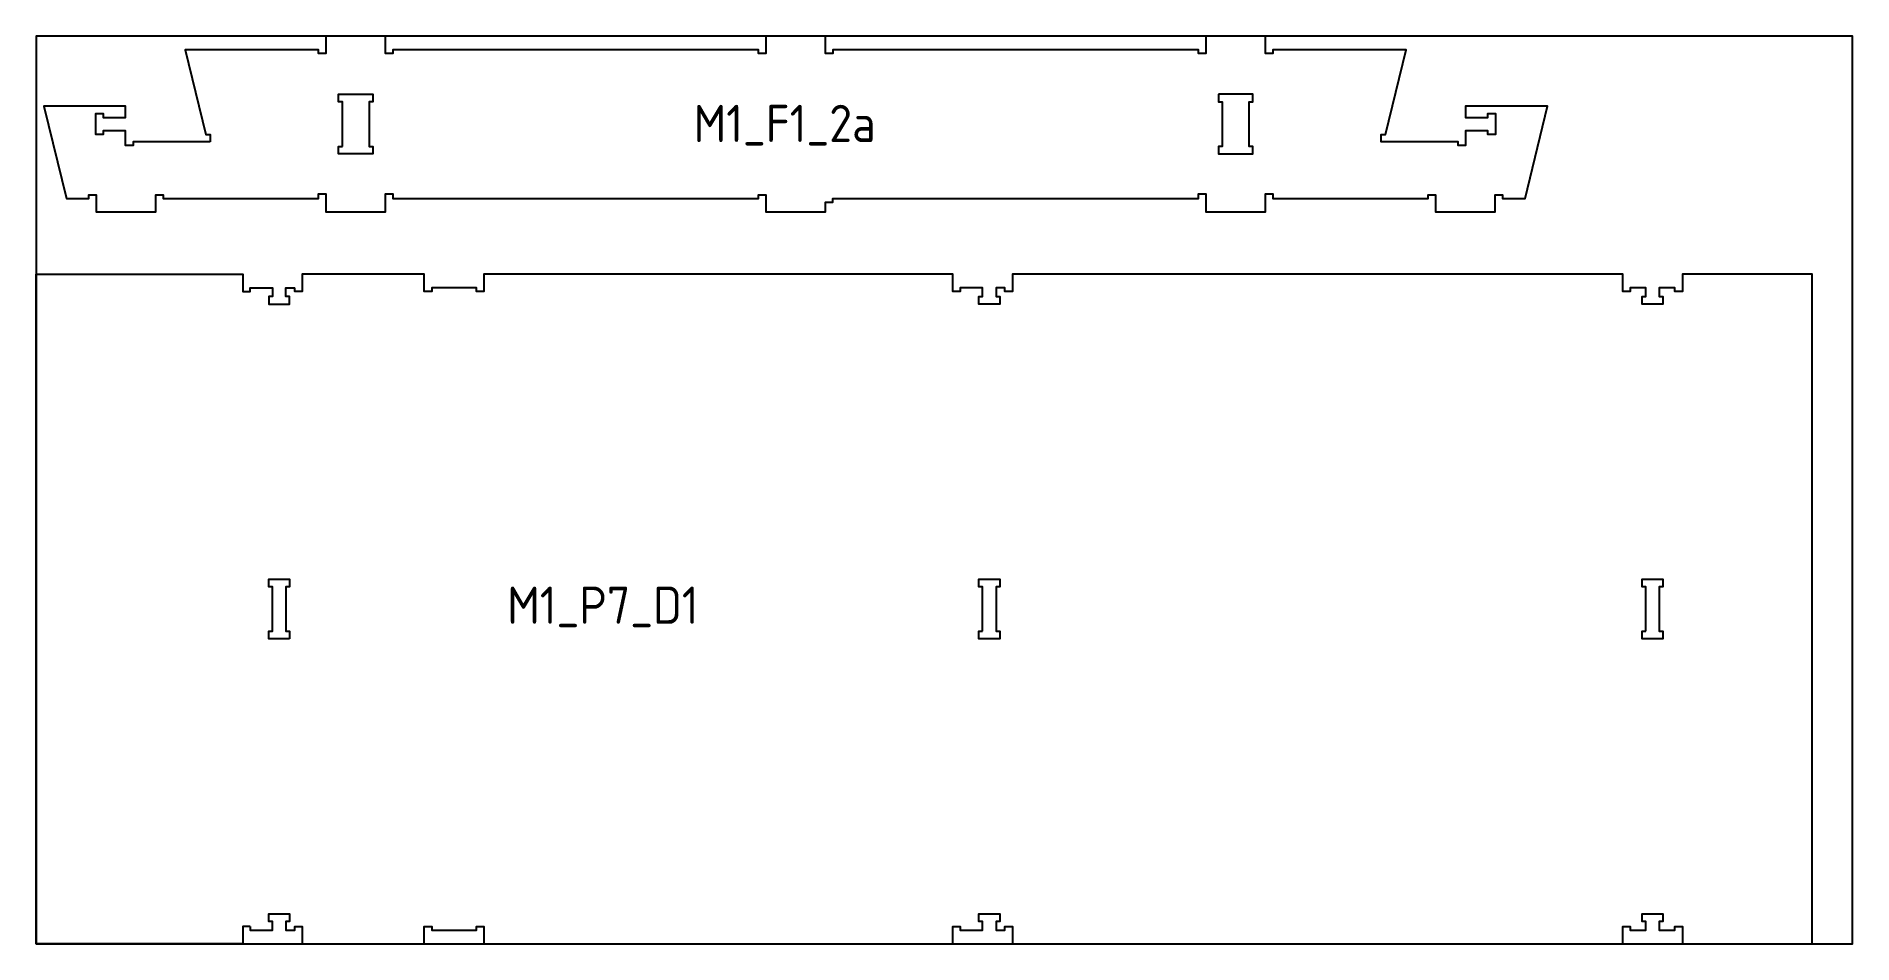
# Model space of a CAD drawing. Header units: millimetres. Extents: x -18174 to 50972, y 6312 to 16778.
# Drawn here: x 272 to 2712, y 10273 to 11493 of the extents above; entities that cross this region are included whole.
import ezdxf

# ---------------------------------------------------------------- set-up
doc = ezdxf.new("R2010")
doc.units = ezdxf.units.MM
doc.header["$MEASUREMENT"] = 0
for name, color, linetype in [('freeswerk_CODES', 50, 'Continuous'), ('freeswerk_ELEMENTEN', 7, 'Continuous'), ('freeswerk_PLATEN', 3, 'Continuous')]:
    doc.layers.add(name, color=color, linetype=linetype)

msp = doc.modelspace()

# ---------------------------------------------------------------- texts
at = {"layer": 'freeswerk_CODES', "char_height": 50, "attachment_point": 1}
for s, insert in [('{\\Fiso|c0;M1_F1_2a}', (1155.3, 11400.4)), ('{\\Fiso|c0;M1_P7_D1}', (904.9, 10752.7))]:
    msp.add_mtext_dynamic_manual_height_columns(s, width=318.081, gutter_width=1456.3, heights=[0], dxfattribs=dict(at, insert=insert))

# ---------------------------------------------------------------- linework, layer by layer
at = {"layer": 'freeswerk_ELEMENTEN'}
for points in [[(505.8, 11350.5), (402.3, 11350.5), (402.3, 11345.5), (392.3, 11345.5), (392.3, 11365.5), (362.3, 11365.5), (362.3, 11360.5), (352.3, 11360.5), (352.3, 11388.5), (362.3, 11388.5), (362.3, 11383.5), (392.3, 11383.5), (392.3, 11398.5), (282.3, 11398.5), (312.7, 11274.5), (342.7, 11274.5), (342.7, 11279.5), (352.7, 11279.5), (352.7, 11256.5), (432.7, 11256.5), (432.7, 11279.5), (442.7, 11279.5), (442.7, 11274.5), (651.4, 11274.5), (651.4, 11280.5), (661.4, 11280.5), (661.4, 11256.5), (741.4, 11256.5), (741.4, 11280.5), (751.4, 11280.5), (751.4, 11274.5), (1242.4, 11274.5), (1242.4, 11279.5), (1252.4, 11279.5), (1252.4, 11256.5), (1332.4, 11256.5), (1332.4, 11269.5), (1342.4, 11269.5), (1342.4, 11274.5), (1833.4, 11274.5), (1833.4, 11280.5), (1843.4, 11280.5), (1843.4, 11256.5), (1923.4, 11256.5), (1923.4, 11280.5), (1933.4, 11280.5), (1933.4, 11274.5), (2142.1, 11274.5), (2142.1, 11279.5), (2152.1, 11279.5), (2152.1, 11256.5), (2232.1, 11256.5), (2232.1, 11279.5), (2242.1, 11279.5), (2242.1, 11274.5), (2272.4, 11274.5), (2302.4, 11398.5), (2192.4, 11398.5), (2192.4, 11383.5), (2222.4, 11383.5), (2222.4, 11388.5), (2232.4, 11388.5), (2232.4, 11360.5), (2222.4, 11360.5), (2222.4, 11365.5), (2192.4, 11365.5), (2192.4, 11345.5), (2182.4, 11345.5), (2182.4, 11350.5), (2078.8, 11350.5), (2078.8, 11360.5), (2084.8, 11360.5), (2112.4, 11474.5), (1933.4, 11474.5), (1933.4, 11469.5), (1923.4, 11469.5), (1923.4, 11492.5), (1843.4, 11492.5), (1843.4, 11469.5), (1833.4, 11469.5), (1833.4, 11474.5), (1342.4, 11474.5), (1342.4, 11469.5), (1332.4, 11469.5), (1332.4, 11492.5), (1252.4, 11492.5), (1252.4, 11469.5), (1242.4, 11469.5), (1242.4, 11474.5), (751.4, 11474.5), (751.4, 11469.5), (741.4, 11469.5), (741.4, 11492.5), (661.4, 11492.5), (661.4, 11469.5), (651.4, 11469.5), (651.4, 11474.5), (472.3, 11474.5), (499.9, 11360.5), (505.8, 11360.5)], [(683.4, 11344.5), (683.4, 11404.5), (678.4, 11404.5), (678.4, 11414.5), (724.4, 11414.5), (724.4, 11404.5), (719.4, 11404.5), (719.4, 11344.5), (724.4, 11344.5), (724.4, 11334.5), (678.4, 11334.5), (678.4, 11344.5)], [(1860.4, 11414.5), (1860.4, 11404.5), (1865.4, 11404.5), (1865.4, 11344.5), (1860.4, 11344.5), (1860.4, 11334.5), (1906.4, 11334.5), (1906.4, 11344.5), (1901.4, 11344.5), (1901.4, 11404.5), (1906.4, 11404.5), (1906.4, 11414.5)], [(612.5, 10682.5), (584.5, 10682.5), (584.5, 10692.5), (589.5, 10692.5), (589.5, 10752.5), (584.5, 10752.5), (584.5, 10762.5), (612.5, 10762.5), (612.5, 10752.5), (607.5, 10752.5), (607.5, 10692.5), (612.5, 10692.5)], [(1543.5, 10692.5), (1543.5, 10752.5), (1538.5, 10752.5), (1538.5, 10762.5), (1566.5, 10762.5), (1566.5, 10752.5), (1561.5, 10752.5), (1561.5, 10692.5), (1566.5, 10692.5), (1566.5, 10682.5), (1538.5, 10682.5), (1538.5, 10692.5)], [(2434.5, 10692.5), (2434.5, 10752.5), (2429.5, 10752.5), (2429.5, 10762.5), (2457.5, 10762.5), (2457.5, 10752.5), (2452.5, 10752.5), (2452.5, 10692.5), (2457.5, 10692.5), (2457.5, 10682.5), (2429.5, 10682.5), (2429.5, 10692.5)]]:
    msp.add_lwpolyline(points, close=True, dxfattribs=at)
for points in [[(559.5, 10295.5), (549.5, 10295.5), (549.5, 10272.5), (272.3, 10272.5), (272.3, 11172.5), (549.5, 11172.5), (549.5, 11149.5), (559.5, 11149.5), (559.5, 11154.5), (589.5, 11154.5), (589.5, 11142.5), (584.5, 11142.5), (584.5, 11132.5), (612.5, 11132.5), (612.5, 11142.5), (607.5, 11142.5), (607.5, 11154.5), (619.5, 11154.5)], [(559.5, 10295.5), (559.5, 10290.5), (589.5, 10290.5), (589.5, 10302.5), (584.5, 10302.5), (584.5, 10312.5), (612.5, 10312.5), (612.5, 10302.5), (607.5, 10302.5), (607.5, 10290.5), (619.5, 10290.5), (619.5, 10295.5), (629.5, 10295.5), (629.5, 10272.5), (793.5, 10272.5), (793.5, 10295.5), (803.5, 10295.5), (803.5, 10290.5), (863.5, 10290.5), (863.5, 10295.5), (873.5, 10295.5), (873.5, 10272.5), (1503.5, 10272.5), (1503.5, 10295.5), (1513.5, 10295.5), (1513.5, 10290.5), (1543.5, 10290.5), (1543.5, 10302.5), (1538.5, 10302.5), (1538.5, 10312.5), (1566.5, 10312.5), (1566.5, 10302.5), (1561.5, 10302.5), (1561.5, 10290.5), (1573.5, 10290.5), (1573.5, 10295.5), (1583.5, 10295.5), (1583.5, 10272.5), (2403.5, 10272.5), (2403.5, 10295.5), (2413.5, 10295.5), (2413.5, 10290.5), (2434.5, 10290.5), (2434.5, 10302.5), (2429.5, 10302.5), (2429.5, 10312.5), (2457.5, 10312.5), (2457.5, 10302.5), (2452.5, 10302.5), (2452.5, 10290.5), (2473.5, 10290.5), (2473.5, 10295.5), (2483.5, 10295.5), (2483.5, 10272.5), (2657.7, 10272.5), (2657.7, 11172.5), (2483.5, 11172.5), (2483.5, 11149.5), (2473.5, 11149.5), (2473.5, 11154.5), (2452.5, 11154.5), (2452.5, 11142.5), (2457.5, 11142.5), (2457.5, 11132.5), (2429.5, 11132.5), (2429.5, 11142.5), (2434.5, 11142.5), (2434.5, 11154.5), (2413.5, 11154.5), (2413.5, 11149.5), (2403.5, 11149.5), (2403.5, 11172.5), (1583.5, 11172.5), (1583.5, 11149.5), (1573.5, 11149.5), (1573.5, 11154.5), (1561.5, 11154.5), (1561.5, 11142.5), (1566.5, 11142.5), (1566.5, 11132.5), (1538.5, 11132.5), (1538.5, 11142.5), (1543.5, 11142.5), (1543.5, 11154.5), (1513.5, 11154.5), (1513.5, 11149.5), (1503.5, 11149.5), (1503.5, 11172.5), (873.5, 11172.5), (873.5, 11149.5), (863.5, 11149.5), (863.5, 11154.5), (803.5, 11154.5), (803.5, 11149.5), (793.5, 11149.5), (793.5, 11172.5), (629.5, 11172.5), (629.5, 11149.5), (619.5, 11149.5), (619.5, 11154.5)]]:
    msp.add_lwpolyline(points, dxfattribs=at)
at = {"layer": 'freeswerk_PLATEN'}
msp.add_lwpolyline([(272.3, 10272.5), (2712.3, 10272.5), (2712.3, 11492.5), (272.3, 11492.5)], close=True, dxfattribs=at)

msp.set_redraw_order([(e.dxf.handle, doc.entitydb.next_handle()) for e in msp.query("TEXT MTEXT ATTDEF DIMENSION ARC_DIMENSION")])  # texts and dimensions are drawn at this point

doc.saveas('drawing.dxf')
